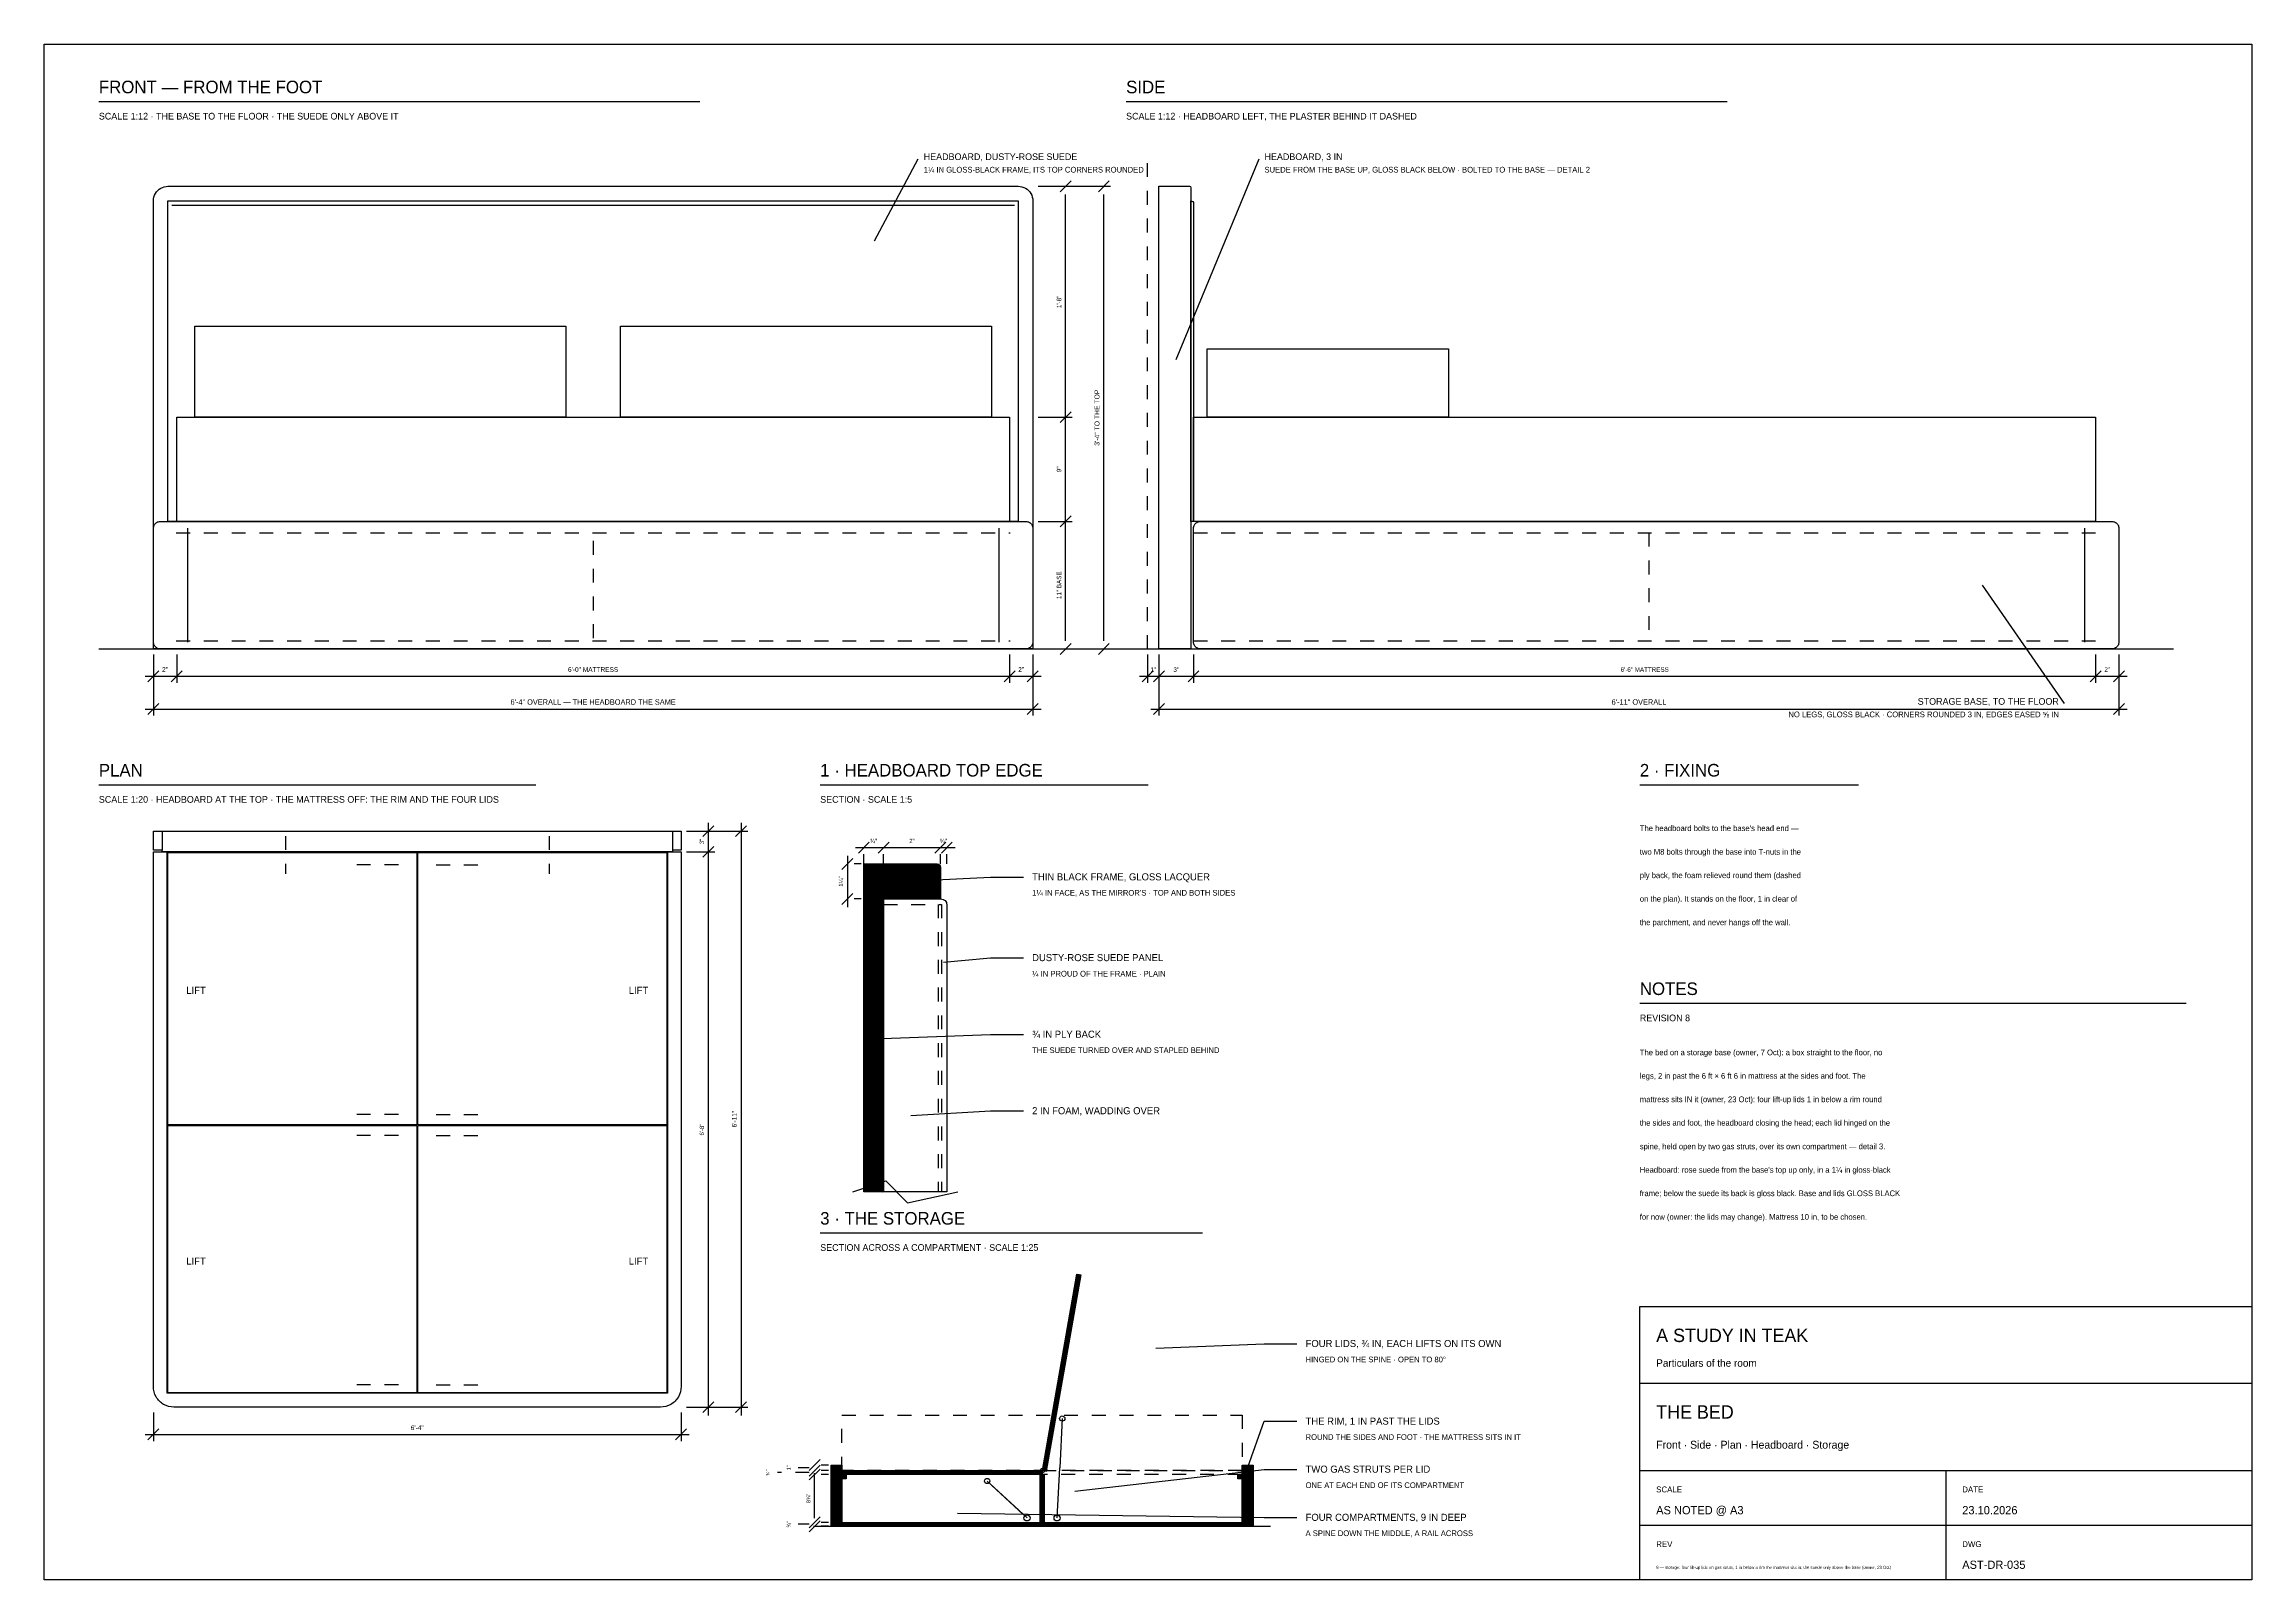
# Model space of a CAD drawing. Header units: inches. Extents: x 0.3 to 16.2, y 0.3 to 11.4.
import ezdxf
from ezdxf.enums import TextEntityAlignment as Align

# ---------------------------------------------------------------- set-up
doc = ezdxf.new("R2010")
doc.units = ezdxf.units.IN
doc.header["$LTSCALE"] = 0.009843
doc.header["$MEASUREMENT"] = 0
doc.linetypes.add('DASHED', pattern=[0.6, 0.5, -0.1])
for name, color, linetype in [('GEOMETRY', 7, 'Continuous'), ('HATCH', 8, 'Continuous'), ('TEXT', 7, 'Continuous')]:
    doc.layers.add(name, color=color, linetype=linetype)

msp = doc.modelspace()

# ---------------------------------------------------------------- hatches: boundary and pattern name
at = {"layer": 'HATCH'}
h = msp.add_hatch(dxfattribs=at)
h.set_pattern_fill('ANSI31', scale=0.01574803)
h.paths.add_polyline_path([(6.22, 5.472), (6.748, 5.472), (6.758, 5.471), (6.766, 5.467), (6.77, 5.459), (6.772, 5.449), (6.772, 5.22), (6.22, 5.22), (6.22, 5.472)])
h = msp.add_hatch(dxfattribs=at)
h.set_pattern_fill('ANSI31', scale=0.01574803)
h.paths.add_polyline_path([(6.22, 5.22), (6.362, 5.22), (6.362, 3.11), (6.22, 3.11), (6.22, 5.22)])
h = msp.add_hatch(dxfattribs=at)
h.set_pattern_fill('ANSI31', scale=0.01574803)
h.paths.add_polyline_path([(7.507, 1.102), (7.756, 2.517), (7.784, 2.512), (7.535, 1.097), (7.507, 1.102)])
h = msp.add_hatch(dxfattribs=at)
h.set_pattern_fill('ANSI31', scale=0.01574803)
h.paths.add_polyline_path([(5.984, 1.142), (6.063, 1.142), (6.063, 0.701), (5.984, 0.701), (5.984, 1.142)])
h = msp.add_hatch(dxfattribs=at)
h.set_pattern_fill('ANSI31', scale=0.01574803)
h.paths.add_polyline_path([(8.946, 1.142), (9.025, 1.142), (9.025, 0.701), (8.946, 0.701), (8.946, 1.142)])
h = msp.add_hatch(dxfattribs=at)
h.set_pattern_fill('ANSI31', scale=0.01574803)
h.paths.add_polyline_path([(6.063, 1.074), (6.094, 1.074), (6.094, 1.043), (6.063, 1.043), (6.063, 1.074)])
h = msp.add_hatch(dxfattribs=at)
h.set_pattern_fill('ANSI31', scale=0.01574803)
h.paths.add_polyline_path([(6.066, 1.102), (7.502, 1.102), (7.502, 1.074), (6.066, 1.074), (6.066, 1.102)])
h = msp.add_hatch(dxfattribs=at)
h.set_pattern_fill('ANSI31', scale=0.01574803)
h.paths.add_polyline_path([(7.491, 1.074), (7.519, 1.074), (7.519, 0.729), (7.491, 0.729), (7.491, 1.074)])
h = msp.add_hatch(dxfattribs=at)
h.set_pattern_fill('ANSI31', scale=0.01574803)
h.paths.add_polyline_path([(8.915, 1.074), (8.946, 1.074), (8.946, 1.043), (8.915, 1.043), (8.915, 1.074)])
h = msp.add_hatch(dxfattribs=at)
h.set_pattern_fill('ANSI31', scale=0.01574803)
h.paths.add_polyline_path([(6.063, 0.729), (8.946, 0.729), (8.946, 0.701), (6.063, 0.701), (6.063, 0.729)])

# ---------------------------------------------------------------- linework, layer by layer
at = {"layer": 'GEOMETRY'}
for p, q in [((0.709, 10.965), (5.039, 10.965)), ((8.11, 10.965), (12.441, 10.965)), ((6.297, 9.961), (6.612, 10.551)), ((8.471, 9.107), (9.068, 10.551)), ((7.477, 10.354), (7.721, 10.354)), ((7.477, 10.354), (7.997, 10.354)), ((7.635, 10.315), (7.713, 10.394)), ((7.91, 10.315), (7.989, 10.394)), ((1.234, 10.217), (7.306, 10.217)), ((7.674, 7.08), (7.674, 10.295)), ((7.95, 7.08), (7.95, 10.295)), ((7.477, 8.691), (7.721, 8.691)), ((7.635, 8.652), (7.713, 8.73)), ((7.635, 7.9), (7.713, 7.979)), ((1.348, 7.89), (1.348, 7.07)), ((7.192, 7.89), (7.192, 7.07)), ((7.477, 7.94), (7.721, 7.94)), ((15.016, 7.89), (15.016, 7.07)), ((14.278, 7.48), (14.869, 6.627)), ((0.709, 7.021), (7.831, 7.021)), ((7.477, 7.021), (7.721, 7.021)), ((7.477, 7.021), (7.997, 7.021)), ((7.635, 6.981), (7.713, 7.06)), ((7.91, 6.981), (7.989, 7.06)), ((7.953, 7.021), (15.656, 7.021)), ((1.063, 6.785), (1.142, 6.863)), ((1.102, 6.981), (1.102, 6.777)), ((1.102, 6.981), (1.102, 6.541)), ((1.23, 6.785), (1.309, 6.863)), ((1.27, 6.981), (1.27, 6.777)), ((7.231, 6.785), (7.31, 6.863)), ((7.27, 6.981), (7.27, 6.777)), ((7.398, 6.785), (7.477, 6.863)), ((7.438, 6.981), (7.438, 6.777)), ((7.438, 6.981), (7.438, 6.541)), ((8.225, 6.785), (8.304, 6.863)), ((8.265, 6.981), (8.265, 6.777)), ((8.307, 6.785), (8.386, 6.863)), ((8.346, 6.981), (8.346, 6.777)), ((8.346, 6.981), (8.346, 6.541)), ((8.556, 6.785), (8.635, 6.863)), ((8.596, 6.981), (8.596, 6.777)), ((15.056, 6.785), (15.135, 6.863)), ((15.095, 6.981), (15.095, 6.777)), ((15.223, 6.785), (15.302, 6.863)), ((15.263, 6.981), (15.263, 6.777)), ((15.263, 6.981), (15.263, 6.541)), ((1.043, 6.824), (7.497, 6.824)), ((8.206, 6.824), (15.322, 6.824)), ((1.043, 6.588), (7.497, 6.588)), ((1.063, 6.548), (1.142, 6.627)), ((7.398, 6.548), (7.477, 6.627)), ((8.287, 6.588), (15.322, 6.588)), ((8.307, 6.548), (8.386, 6.627)), ((15.223, 6.548), (15.302, 6.627)), ((0.709, 6.043), (3.858, 6.043)), ((5.906, 6.043), (8.268, 6.043)), ((11.811, 6.043), (13.386, 6.043)), ((5.061, 5.669), (5.14, 5.748)), ((5.1, 5.768), (5.1, 1.5)), ((5.297, 5.669), (5.376, 5.748)), ((5.337, 5.768), (5.337, 1.5)), ((4.943, 5.709), (5.148, 5.709)), ((4.943, 5.709), (5.384, 5.709)), ((5.061, 5.52), (5.14, 5.598)), ((6.161, 5.591), (6.878, 5.591)), ((6.181, 5.551), (6.26, 5.63)), ((6.323, 5.551), (6.402, 5.63)), ((6.732, 5.551), (6.811, 5.63)), ((6.78, 5.551), (6.858, 5.63)), ((4.943, 5.559), (5.148, 5.559)), ((6.063, 5.433), (6.142, 5.512)), ((6.102, 5.531), (6.102, 5.161)), ((6.201, 5.472), (6.15, 5.472)), ((6.22, 5.472), (6.22, 5.543)), ((6.362, 5.472), (6.362, 5.543)), ((6.772, 5.472), (6.772, 5.543)), ((6.819, 5.472), (6.819, 5.543)), ((6.063, 5.181), (6.142, 5.26)), ((6.201, 5.22), (6.15, 5.22)), ((11.811, 4.469), (15.748, 4.469)), ((5.906, 2.815), (8.661, 2.815)), ((5.061, 1.52), (5.14, 1.598)), ((5.297, 1.52), (5.376, 1.598)), ((11.811, 1.732), (16.22, 1.732)), ((1.102, 1.52), (1.102, 1.315)), ((4.904, 1.52), (4.904, 1.315)), ((4.943, 1.559), (5.148, 1.559)), ((4.943, 1.559), (5.384, 1.559)), ((7.65, 1.477), (7.632, 1.123)), ((1.043, 1.362), (4.963, 1.362)), ((1.063, 1.323), (1.142, 1.402)), ((4.864, 1.323), (4.943, 1.402)), ((5.827, 1.102), (5.906, 1.181)), ((5.827, 1.063), (5.906, 1.142)), ((5.965, 1.142), (5.913, 1.142)), ((7.613, 0.761), (7.632, 1.122)), ((5.827, 1.035), (5.906, 1.113)), ((5.866, 0.76), (5.866, 1.083)), ((5.965, 1.102), (5.913, 1.102)), ((5.965, 1.074), (5.913, 1.074)), ((7.109, 1.027), (7.369, 0.786)), ((7.396, 0.761), (7.13, 1.007)), ((11.811, 1.102), (16.22, 1.102)), ((14.016, 1.102), (14.016, 0.315)), ((5.827, 0.69), (5.906, 0.769)), ((5.827, 0.661), (5.906, 0.74)), ((5.858, 0.701), (9.151, 0.701)), ((5.965, 0.729), (5.913, 0.729)), ((5.965, 0.701), (5.913, 0.701)), ((11.811, 0.709), (16.22, 0.709))]:
    msp.add_line(p, q, dxfattribs=at)
at = {"layer": 'GEOMETRY', "linetype": 'DASHED'}
for p, q in [((8.264, 7.021), (8.264, 10.617)), ((1.266, 7.858), (7.274, 7.858)), ((4.27, 7.799), (4.27, 7.08)), ((8.596, 7.858), (15.095, 7.858)), ((11.875, 7.858), (11.875, 7.08)), ((1.266, 7.08), (7.274, 7.08)), ((8.596, 7.08), (15.095, 7.08)), ((2.053, 5.673), (2.053, 5.402)), ((3.953, 5.673), (3.953, 5.402)), ((2.867, 5.465), (2.508, 5.465)), ((3.003, 5.559), (3.003, 1.659)), ((3.139, 5.465), (3.498, 5.465)), ((2.867, 3.668), (2.508, 3.668)), ((3.139, 3.668), (3.498, 3.668)), ((2.867, 3.515), (2.508, 3.515)), ((3.139, 3.515), (3.498, 3.515)), ((2.867, 1.719), (2.508, 1.719)), ((3.139, 1.719), (3.498, 1.719)), ((5.827, 1.122), (5.748, 1.122)), ((5.827, 1.088), (5.598, 1.088)), ((5.827, 0.715), (5.748, 0.715))]:
    msp.add_line(p, q, dxfattribs=at)
at = {"layer": 'GEOMETRY'}
for points in [[(0.315, 11.378), (16.22, 11.378), (16.22, 0.315), (0.315, 0.315), (0.315, 11.378)], [(1.207, 10.354), (7.333, 10.354)], [(8.346, 10.354), (8.566, 10.354)], [(8.576, 10.344), (8.576, 7.021), (8.346, 7.021), (8.346, 10.354)], [(1.102, 7.021), (1.102, 10.249)], [(7.438, 10.249), (7.438, 7.021), (1.102, 7.021)], [(1.207, 10.249), (7.333, 10.249), (7.333, 7.94), (1.207, 7.94), (1.207, 10.249)], [(8.576, 10.249), (8.576, 10.249)], [(8.596, 10.23), (8.596, 7.94), (8.576, 7.94), (8.576, 10.249)], [(1.401, 9.347), (4.073, 9.347), (4.073, 8.691), (1.401, 8.691), (1.401, 9.347)], [(4.467, 9.347), (7.139, 9.347), (7.139, 8.691), (4.467, 8.691), (4.467, 9.347)], [(8.694, 9.183), (10.433, 9.183), (10.433, 8.691), (8.694, 8.691), (8.694, 9.183)], [(1.27, 8.691), (7.27, 8.691), (7.27, 7.94), (1.27, 7.94), (1.27, 8.691)], [(8.596, 8.691), (15.095, 8.691), (15.095, 7.94), (8.596, 7.94), (8.596, 8.691)], [(1.102, 7.07), (1.102, 7.89)], [(1.152, 7.94), (7.388, 7.94)], [(7.438, 7.89), (7.438, 7.07)], [(8.596, 7.07), (8.596, 7.89)], [(8.645, 7.94), (15.213, 7.94)], [(15.262, 7.89), (15.262, 7.07)], [(7.388, 7.021), (1.152, 7.021)], [(15.213, 7.021), (8.645, 7.021)], [(1.102, 5.709), (4.904, 5.709), (4.904, 5.571), (4.841, 5.571), (4.841, 5.559), (1.165, 5.559), (1.165, 5.571), (1.102, 5.571), (1.102, 5.709)], [(1.165, 5.709), (1.165, 5.571)], [(4.841, 5.709), (4.841, 5.571)], [(1.102, 5.559), (4.904, 5.559), (4.904, 1.707)], [(1.102, 1.707), (1.102, 5.559)], [(1.201, 5.559), (4.805, 5.559), (4.805, 1.659), (1.201, 1.659), (1.201, 5.559)], [(1.205, 5.555), (3, 5.555), (3, 3.594), (1.205, 3.594), (1.205, 5.555)], [(3.006, 5.555), (4.801, 5.555), (4.801, 3.594), (3.006, 3.594), (3.006, 5.555)], [(6.22, 5.472), (6.748, 5.472)], [(6.772, 5.449), (6.772, 5.22), (6.22, 5.22), (6.22, 5.472)], [(6.496, 5.346), (7.134, 5.378), (7.37, 5.378)], [(6.22, 5.22), (6.362, 5.22), (6.362, 3.11), (6.22, 3.11), (6.22, 5.22)], [(6.362, 5.22), (6.772, 5.22)], [(6.819, 5.173), (6.819, 3.11), (6.362, 3.11), (6.362, 5.22)], [(6.795, 4.764), (7.134, 4.795), (7.37, 4.795)], [(6.291, 4.213), (7.134, 4.244), (7.37, 4.244)], [(6.559, 3.661), (7.134, 3.693), (7.37, 3.693)], [(1.205, 3.589), (3, 3.589), (3, 1.663), (1.205, 1.663), (1.205, 3.589)], [(3.006, 3.589), (4.801, 3.589), (4.801, 1.663), (3.006, 1.663), (3.006, 3.589)], [(6.142, 3.11), (6.378, 3.189), (6.535, 3.031), (6.898, 3.11)], [(7.507, 1.102), (7.756, 2.517), (7.784, 2.512), (7.535, 1.097), (7.507, 1.102)], [(11.811, 2.283), (16.22, 2.283), (16.22, 0.315), (11.811, 0.315), (11.811, 2.283)], [(8.324, 1.984), (9.104, 2.016), (9.34, 2.016)], [(4.756, 1.559), (1.25, 1.559)], [(8.986, 1.126), (9.104, 1.457), (9.34, 1.457)], [(5.984, 1.142), (6.063, 1.142), (6.063, 0.701), (5.984, 0.701), (5.984, 1.142)], [(8.946, 1.142), (9.025, 1.142), (9.025, 0.701), (8.946, 0.701), (8.946, 1.142)], [(6.063, 1.074), (6.094, 1.074), (6.094, 1.043), (6.063, 1.043), (6.063, 1.074)], [(6.066, 1.102), (7.502, 1.102), (7.502, 1.074), (6.066, 1.074), (6.066, 1.102)], [(7.491, 1.074), (7.519, 1.074), (7.519, 0.729), (7.491, 0.729), (7.491, 1.074)], [(7.741, 0.953), (9.104, 1.11), (9.34, 1.11)], [(8.915, 1.074), (8.946, 1.074), (8.946, 1.043), (8.915, 1.043), (8.915, 1.074)], [(6.896, 0.795), (9.104, 0.764), (9.34, 0.764)], [(6.063, 0.729), (8.946, 0.729), (8.946, 0.701), (6.063, 0.701), (6.063, 0.729)]]:
    msp.add_lwpolyline(points, dxfattribs=at)
at = {"layer": 'GEOMETRY', "linetype": 'DASHED'}
for points in [[(6.362, 5.181), (6.78, 5.181), (6.78, 3.11)], [(6.756, 5.181), (6.756, 3.11)], [(6.063, 1.502), (8.946, 1.502), (8.946, 1.102), (6.063, 1.102), (6.063, 1.502)], [(7.507, 1.102), (8.943, 1.102), (8.943, 1.074), (7.507, 1.074), (7.507, 1.102)]]:
    msp.add_lwpolyline(points, dxfattribs=at)
at = {"layer": 'GEOMETRY'}
for centre, radius in [((7.65, 1.477), 0.0189), ((7.507, 1.102), 0.0157), ((7.109, 1.027), 0.0189), ((7.396, 0.761), 0.022), ((7.613, 0.761), 0.022)]:
    msp.add_circle(centre, radius, dxfattribs=at)
for points in [[(1.102, 10.249), (1.102, 10.268), (1.107, 10.286), (1.116, 10.302), (1.126, 10.318), (1.139, 10.331), (1.155, 10.34), (1.171, 10.349), (1.189, 10.354), (1.207, 10.354)], [(7.333, 10.354), (7.351, 10.354), (7.369, 10.349), (7.385, 10.34), (7.401, 10.331), (7.414, 10.318), (7.424, 10.302), (7.433, 10.286), (7.438, 10.268), (7.438, 10.249)], [(1.102, 7.89), (1.102, 7.899), (1.105, 7.908), (1.109, 7.915), (1.113, 7.923), (1.119, 7.929), (1.127, 7.933), (1.134, 7.937), (1.143, 7.94), (1.152, 7.94)], [(7.388, 7.94), (7.397, 7.94), (7.406, 7.937), (7.413, 7.933), (7.421, 7.929), (7.427, 7.923), (7.431, 7.915), (7.435, 7.908), (7.438, 7.899), (7.438, 7.89)], [(8.596, 7.89), (8.596, 7.899), (8.598, 7.908), (8.602, 7.915), (8.607, 7.923), (8.613, 7.929), (8.62, 7.933), (8.628, 7.937), (8.636, 7.94), (8.645, 7.94)], [(15.213, 7.94), (15.222, 7.94), (15.23, 7.937), (15.238, 7.933), (15.245, 7.929), (15.252, 7.923), (15.256, 7.915), (15.26, 7.908), (15.262, 7.899), (15.262, 7.89)], [(1.152, 7.021), (1.143, 7.021), (1.134, 7.023), (1.127, 7.028), (1.119, 7.032), (1.113, 7.038), (1.109, 7.046), (1.105, 7.053), (1.102, 7.062), (1.102, 7.07)], [(7.438, 7.07), (7.438, 7.062), (7.435, 7.053), (7.431, 7.046), (7.427, 7.038), (7.421, 7.032), (7.413, 7.028), (7.406, 7.023), (7.397, 7.021), (7.388, 7.021)], [(8.645, 7.021), (8.636, 7.021), (8.628, 7.023), (8.62, 7.028), (8.613, 7.032), (8.607, 7.038), (8.602, 7.046), (8.598, 7.053), (8.596, 7.062), (8.596, 7.07)], [(15.262, 7.07), (15.262, 7.062), (15.26, 7.053), (15.256, 7.046), (15.252, 7.038), (15.245, 7.032), (15.238, 7.028), (15.23, 7.023), (15.222, 7.021), (15.213, 7.021)], [(1.25, 1.559), (1.224, 1.559), (1.199, 1.566), (1.176, 1.579), (1.154, 1.592), (1.135, 1.61), (1.122, 1.633), (1.109, 1.655), (1.102, 1.681), (1.102, 1.707)], [(4.904, 1.707), (4.904, 1.681), (4.897, 1.655), (4.884, 1.633), (4.871, 1.61), (4.852, 1.592), (4.83, 1.579), (4.807, 1.566), (4.782, 1.559), (4.756, 1.559)]]:
    msp.add_open_spline(points, degree=3, knots=[0, 0, 0, 0, 1, 1, 1, 2, 2, 2, 3, 3, 3, 3], dxfattribs=at)
for points in [[(8.566, 10.354), (8.573, 10.354), (8.576, 10.351), (8.576, 10.344)], [(8.576, 10.249), (8.589, 10.249), (8.596, 10.243), (8.596, 10.23)], [(6.748, 5.472), (6.764, 5.472), (6.772, 5.465), (6.772, 5.449)], [(6.772, 5.22), (6.803, 5.22), (6.819, 5.205), (6.819, 5.173)]]:
    msp.add_open_spline(points, degree=3, dxfattribs=at)

# ---------------------------------------------------------------- texts
at = {"layer": 'TEXT'}
for s, height, p in [('FRONT — FROM THE FOOT', 0.09071, (0.709, 11.024)), ('SIDE', 0.0907, (8.11, 11.024)), ('SCALE 1:12 · THE BASE TO THE FLOOR · THE SUEDE ONLY ABOVE IT', 0.04819, (0.709, 10.835)), ('SCALE 1:12 · HEADBOARD LEFT, THE PLASTER BEHIND IT DASHED', 0.04819, (8.11, 10.835)), ('HEADBOARD, DUSTY-ROSE SUEDE', 0.04819, (6.652, 10.543)), ('HEADBOARD, 3 IN', 0.04819, (9.107, 10.543)), ('1¼ IN GLOSS-BLACK FRAME, ITS TOP CORNERS ROUNDED', 0.0411, (6.652, 10.453)), ('SUEDE FROM THE BASE UP, GLOSS BLACK BELOW · BOLTED TO THE BASE — DETAIL 2', 0.0411, (9.107, 10.453)), ('PLAN', 0.0907, (0.709, 6.102)), ('1 · HEADBOARD TOP EDGE', 0.09071, (5.906, 6.102)), ('2 · FIXING', 0.0907, (11.811, 6.102)), ('SCALE 1:20 · HEADBOARD AT THE TOP · THE MATTRESS OFF: THE RIM AND THE FOUR LIDS', 0.04819, (0.709, 5.913)), ('SECTION · SCALE 1:5', 0.04819, (5.906, 5.913)), ("The headboard bolts to the base's head end —", 0.0411, (11.811, 5.709)), ('two M8 bolts through the base into T-nuts in the', 0.0411, (11.811, 5.539)), ('ply back, the foam relieved round them (dashed', 0.0411, (11.811, 5.37)), ('THIN BLACK FRAME, GLOSS LACQUER', 0.05102, (7.433, 5.354)), ("1¼ IN FACE, AS THE MIRROR'S · TOP AND BOTH SIDES", 0.0411, (7.433, 5.244)), ('on the plan). It stands on the floor, 1 in clear of', 0.0411, (11.811, 5.201)), ('the parchment, and never hangs off the wall.', 0.0411, (11.811, 5.031)), ('DUSTY-ROSE SUEDE PANEL', 0.05102, (7.433, 4.772)), ('¼ IN PROUD OF THE FRAME · PLAIN', 0.0411, (7.433, 4.661)), ('NOTES', 0.0907, (11.811, 4.528)), ('LIFT', 0.051, (1.339, 4.536)), ('REVISION 8', 0.0482, (11.811, 4.339)), ('THE SUEDE TURNED OVER AND STAPLED BEHIND', 0.0411, (7.433, 4.11)), ('¾ IN PLY BACK', 0.05102, (7.433, 4.22)), ('The bed on a storage base (owner, 7 Oct): a box straight to the floor, no', 0.0411, (11.811, 4.094)), ('legs, 2 in past the 6 ft × 6 ft 6 in mattress at the sides and foot. The', 0.0411, (11.811, 3.925)), ('2 IN FOAM, WADDING OVER', 0.05102, (7.433, 3.669)), ('mattress sits IN it (owner, 23 Oct): four lift-up lids 1 in below a rim round', 0.0411, (11.811, 3.756)), ('the sides and foot, the headboard closing the head; each lid hinged on the', 0.0411, (11.811, 3.587)), ('spine, held open by two gas struts, over its own compartment — detail 3.', 0.0411, (11.811, 3.417)), ("Headboard: rose suede from the base's top up only, in a 1¼ in gloss-black", 0.0411, (11.811, 3.248)), ('frame; below the suede its back is gloss black. Base and lids GLOSS BLACK', 0.0411, (11.811, 3.079)), ('3 · THE STORAGE', 0.09071, (5.906, 2.874)), ('for now (owner: the lids may change). Mattress 10 in, to be chosen.', 0.0411, (11.811, 2.909)), ('SECTION ACROSS A COMPARTMENT · SCALE 1:25', 0.04819, (5.906, 2.685)), ('LIFT', 0.051, (1.339, 2.586)), ('A STUDY IN TEAK', 0.09638, (11.929, 2.028)), ('HINGED ON THE SPINE · OPEN TO 80°', 0.0411, (9.403, 1.882)), ('FOUR LIDS, ¾ IN, EACH LIFTS ON ITS OWN', 0.05102, (9.403, 1.992)), ('Particulars of the room', 0.05386, (11.929, 1.85)), ('THE RIM, 1 IN PAST THE LIDS', 0.05102, (9.403, 1.433)), ('THE BED', 0.0964, (11.929, 1.476)), ('ROUND THE SIDES AND FOOT · THE MATTRESS SITS IN IT', 0.0411, (9.403, 1.323)), ('Front · Side · Plan · Headboard · Storage', 0.05669, (11.929, 1.26)), ('TWO GAS STRUTS PER LID', 0.05102, (9.403, 1.087)), ('ONE AT EACH END OF ITS COMPARTMENT', 0.0411, (9.403, 0.976)), ('SCALE', 0.0425, (11.929, 0.945)), ('DATE', 0.0425, (14.134, 0.945)), ('AS NOTED @ A3', 0.05953, (11.929, 0.787)), ('23.10.2026', 0.0595, (14.134, 0.787)), ('A SPINE DOWN THE MIDDLE, A RAIL ACROSS', 0.0411, (9.403, 0.63)), ('FOUR COMPARTMENTS, 9 IN DEEP', 0.05102, (9.403, 0.74)), ('REV', 0.0425, (11.929, 0.551)), ('DWG', 0.0425, (14.134, 0.551)), ('8 — storage: four lift-up lids on gas struts, 1 in below a rim the mattress sits in; the suede only above the base (owner, 23 Oct)', 0.021979, (11.929, 0.394)), ('AST-DR-035', 0.0595, (14.134, 0.394))]:
    msp.add_text(s, height=height, dxfattribs=at).set_placement(p)
for s, height, p in [('1\'-8"', 0.0326, (7.643, 9.522)), ('3\'-4" TO THE TOP', 0.03543, (7.918, 8.687)), ('9"', 0.0326, (7.643, 8.315)), ('11" BASE', 0.0326, (7.643, 7.48)), ('3"', 0.0312, (5.069, 5.634)), ('1¼"', 0.0312, (6.071, 5.346)), ('6\'-11"', 0.034, (5.305, 3.634)), ('6\'-8"', 0.0312, (5.069, 3.559)), ('1"', 0.0283, (5.693, 1.122)), ('¾"', 0.0283, (5.543, 1.088)), ('8⅝"', 0.0283, (5.835, 0.902)), ('¾"', 0.0283, (5.693, 0.715))]:
    msp.add_text(s, height=height, rotation=90, dxfattribs=at).set_placement(p, align=Align.CENTER)
for s, height, p in [('2"', 0.034, (1.186, 6.856)), ('6\'-0" MATTRESS', 0.03402, (4.27, 6.856)), ('2"', 0.034, (7.354, 6.856)), ('1"', 0.0326, (8.306, 6.856)), ('3"', 0.0326, (8.471, 6.856)), ('6\'-6" MATTRESS', 0.0326, (11.846, 6.856)), ('2"', 0.0326, (15.179, 6.856)), ('6\'-4" OVERALL — THE HEADBOARD THE SAME', 0.03969, (4.27, 6.619)), ('6\'-11" OVERALL', 0.03969, (11.805, 6.619)), ('¾"', 0.0312, (6.291, 5.622)), ('2"', 0.0312, (6.567, 5.622)), ('¼"', 0.0312, (6.795, 5.622)), ('6\'-4"', 0.034, (3.003, 1.394))]:
    msp.add_text(s, height=height, dxfattribs=at).set_placement(p, align=Align.CENTER)
for s, height, p in [('NO LEGS, GLOSS BLACK · CORNERS ROUNDED 3 IN, EDGES EASED ⅝ IN', 0.0411, (14.83, 6.529)), ('STORAGE BASE, TO THE FLOOR', 0.04819, (14.83, 6.619)), ('LIFT', 0.051, (4.667, 4.536)), ('LIFT', 0.051, (4.667, 2.586))]:
    msp.add_text(s, height=height, dxfattribs=at).set_placement(p, align=Align.RIGHT)

doc.saveas('drawing.dxf')
